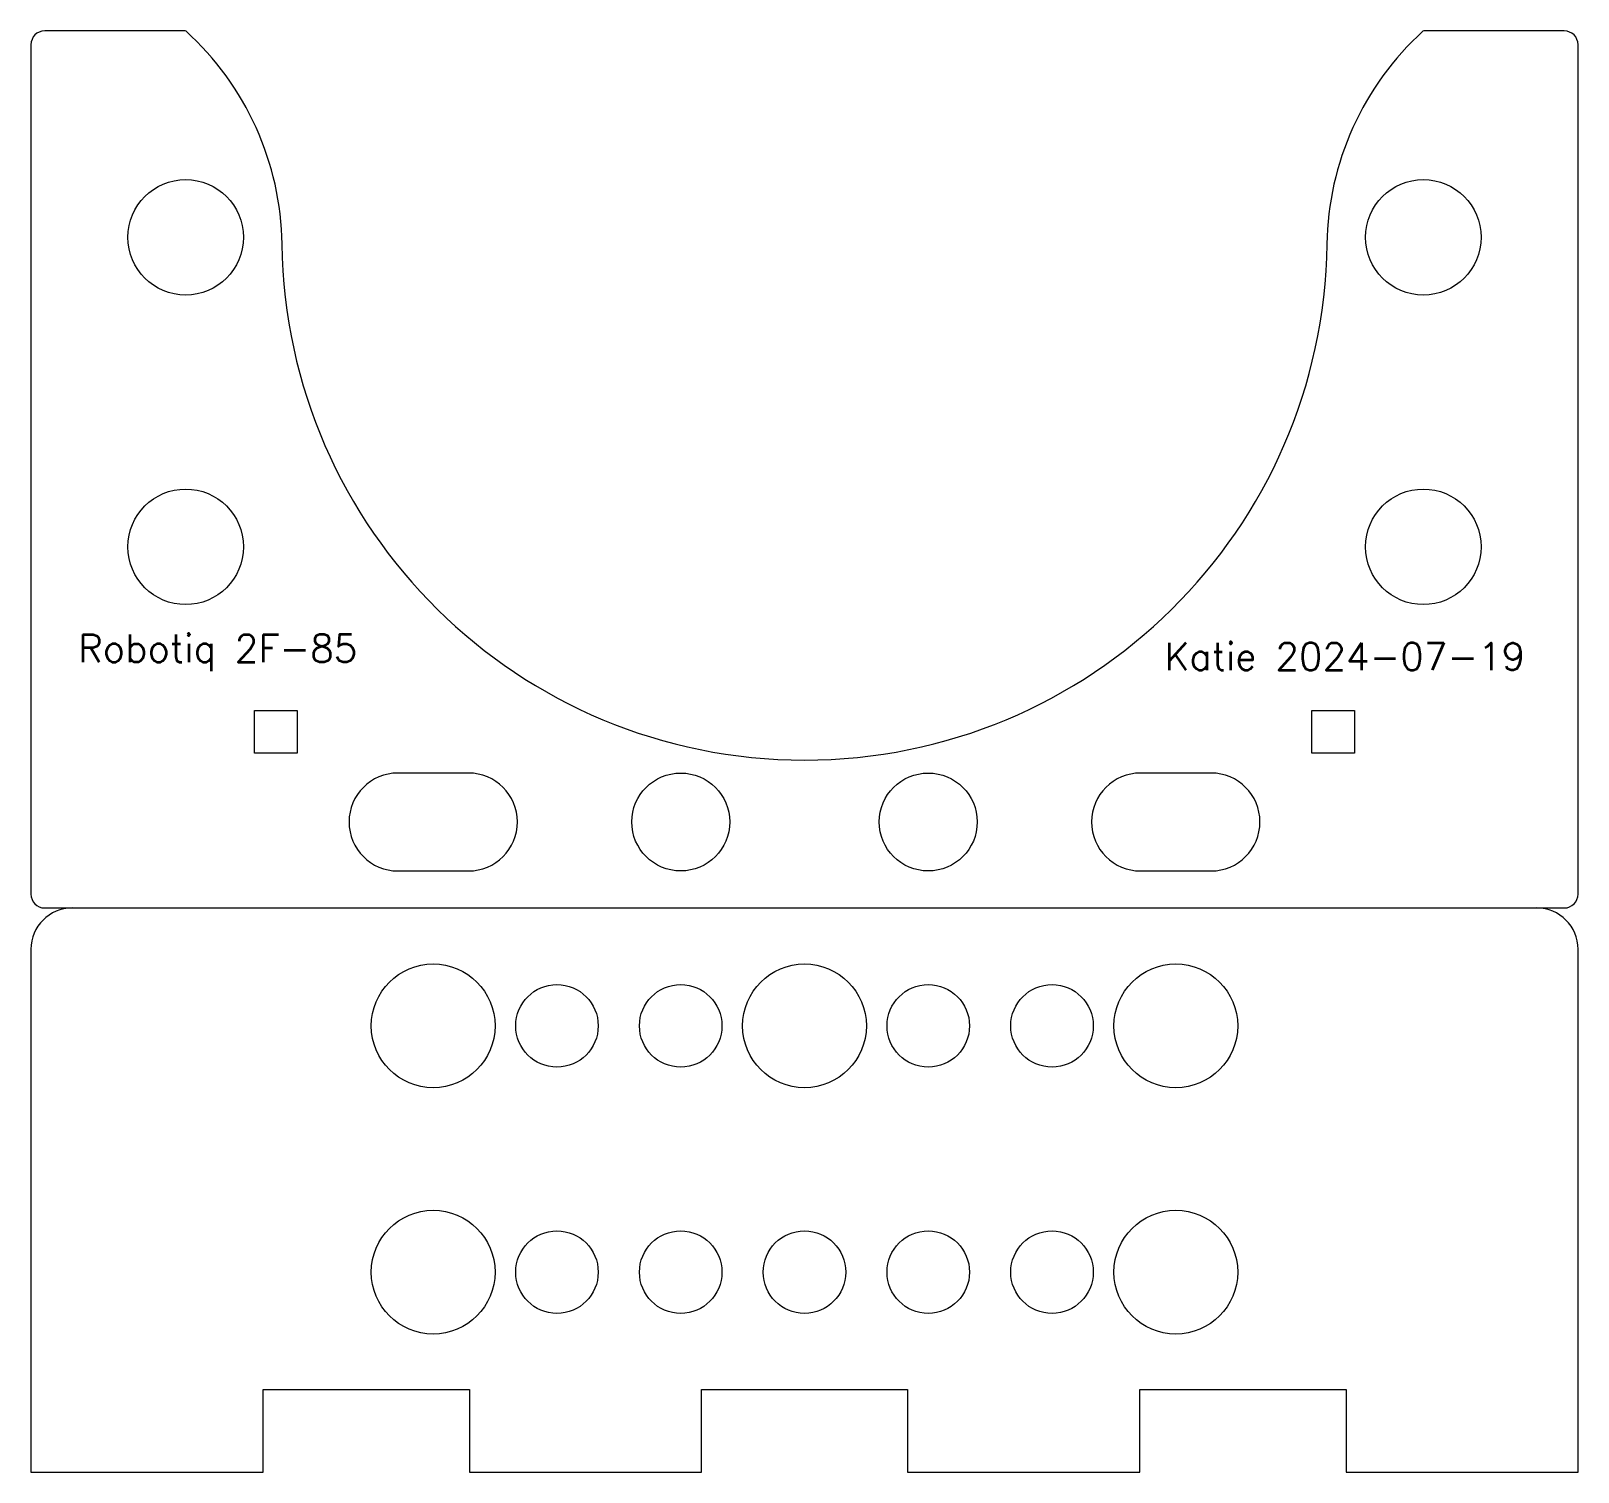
# Model space of a CAD drawing. Header units: millimetres. Extents: x 0 to 610, y 0 to 457.
# Drawn here: x 150.9 to 263.4, y 330.6 to 435.4 of the extents above; entities that cross this region are included whole.
import ezdxf

# ---------------------------------------------------------------- set-up
doc = ezdxf.new("R2010")
doc.units = ezdxf.units.MM
doc.header["$LTSCALE"] = 0.05
doc.layers.add('CUT', color=1, linetype='Continuous', lineweight=0)
doc.layers.add('ETCH', color=5, linetype='Continuous', lineweight=0)
doc.styles.add('etch', font='simplex.shx', dxfattribs={"height": 1})

msp = doc.modelspace()

# ---------------------------------------------------------------- texts
at = {"layer": 'ETCH', "style": 'etch'}
for s, p in [('Robotiq 2F-85', (154.3, 389.52)), ('Katie 2024-07-19', (233.31, 388.93))]:
    msp.add_text(s, height=2, dxfattribs=at).set_placement(p)

# ---------------------------------------------------------------- linework, layer by layer
at = {"layer": 'CUT'}
for p, q in [((162.13, 435.4), (151.88, 435.4)), ((262.38, 435.4), (252.13, 435.4)), ((150.88, 434.4), (150.88, 372.65)), ((263.38, 372.65), (263.38, 434.4)), ((167.13, 386), (170.23, 386)), ((167.13, 382.9), (167.13, 386)), ((170.23, 386), (170.23, 382.9)), ((244.03, 382.9), (244.03, 386)), ((244.03, 386), (247.13, 386)), ((247.13, 386), (247.13, 382.9)), ((170.23, 382.9), (167.13, 382.9)), ((247.13, 382.9), (244.03, 382.9)), ((182.69, 381.46), (177.57, 381.46)), ((236.69, 381.46), (231.57, 381.46)), ((177.57, 374.34), (182.69, 374.34)), ((231.57, 374.34), (236.69, 374.34)), ((151.88, 371.65), (262.38, 371.65)), ((150.88, 368.65), (150.88, 330.65)), ((263.38, 330.65), (263.38, 368.65)), ((167.76, 330.65), (167.76, 336.65)), ((167.76, 336.65), (182.76, 336.65)), ((182.76, 336.65), (182.76, 330.65)), ((199.63, 330.65), (199.63, 336.65)), ((199.63, 336.65), (214.63, 336.65)), ((214.63, 336.65), (214.63, 330.65)), ((231.51, 330.65), (231.51, 336.65)), ((231.51, 336.65), (246.51, 336.65)), ((246.51, 336.65), (246.51, 330.65)), ((150.88, 330.65), (167.76, 330.65)), ((182.76, 330.65), (199.63, 330.65)), ((214.63, 330.65), (231.51, 330.65)), ((246.51, 330.65), (263.38, 330.65))]:
    msp.add_line(p, q, dxfattribs=at)
for centre, radius in [((162.13, 420.4), 4.2), ((252.13, 420.4), 4.2), ((162.13, 397.9), 4.2), ((252.13, 397.9), 4.2), ((198.13, 377.9), 3.56), ((216.13, 377.9), 3.56), ((180.13, 363.08), 4.5), ((207.13, 363.08), 4.5), ((234.13, 363.08), 4.5), ((189.13, 363.08), 3), ((198.13, 363.08), 3), ((216.13, 363.08), 3), ((225.13, 363.08), 3), ((180.13, 345.18), 4.5), ((234.13, 345.18), 4.5), ((189.13, 345.18), 3), ((198.13, 345.18), 3), ((207.13, 345.18), 3), ((216.13, 345.18), 3), ((225.13, 345.18), 3)]:
    msp.add_circle(centre, radius, dxfattribs=at)
for centre, radius, start, end in [((151.88, 434.4), 1, 90, 180), ((147.85, 419.61), 21.29, 0.7589, 47.8614), ((266.41, 419.61), 21.29, 132.1386, 179.2411), ((262.38, 434.4), 1, 0, 90), ((207.13, 420.4), 38, 180.7589, 359.2411), ((177.57, 377.9), 3.56, 90, 270), ((182.69, 377.9), 3.56, 270, 90), ((231.57, 377.9), 3.56, 90, 270), ((236.69, 377.9), 3.56, 270, 90), ((151.88, 372.65), 1, 180, 270), ((262.38, 372.65), 1, 270, 0), ((153.88, 368.65), 3, 90, 180), ((260.38, 368.65), 3, 0, 90)]:
    msp.add_arc(centre, radius, start, end, dxfattribs=at)

msp.set_redraw_order([(e.dxf.handle, doc.entitydb.next_handle()) for e in msp.query("TEXT MTEXT ATTDEF DIMENSION ARC_DIMENSION")])  # texts and dimensions are drawn at this point

doc.saveas('drawing.dxf')
